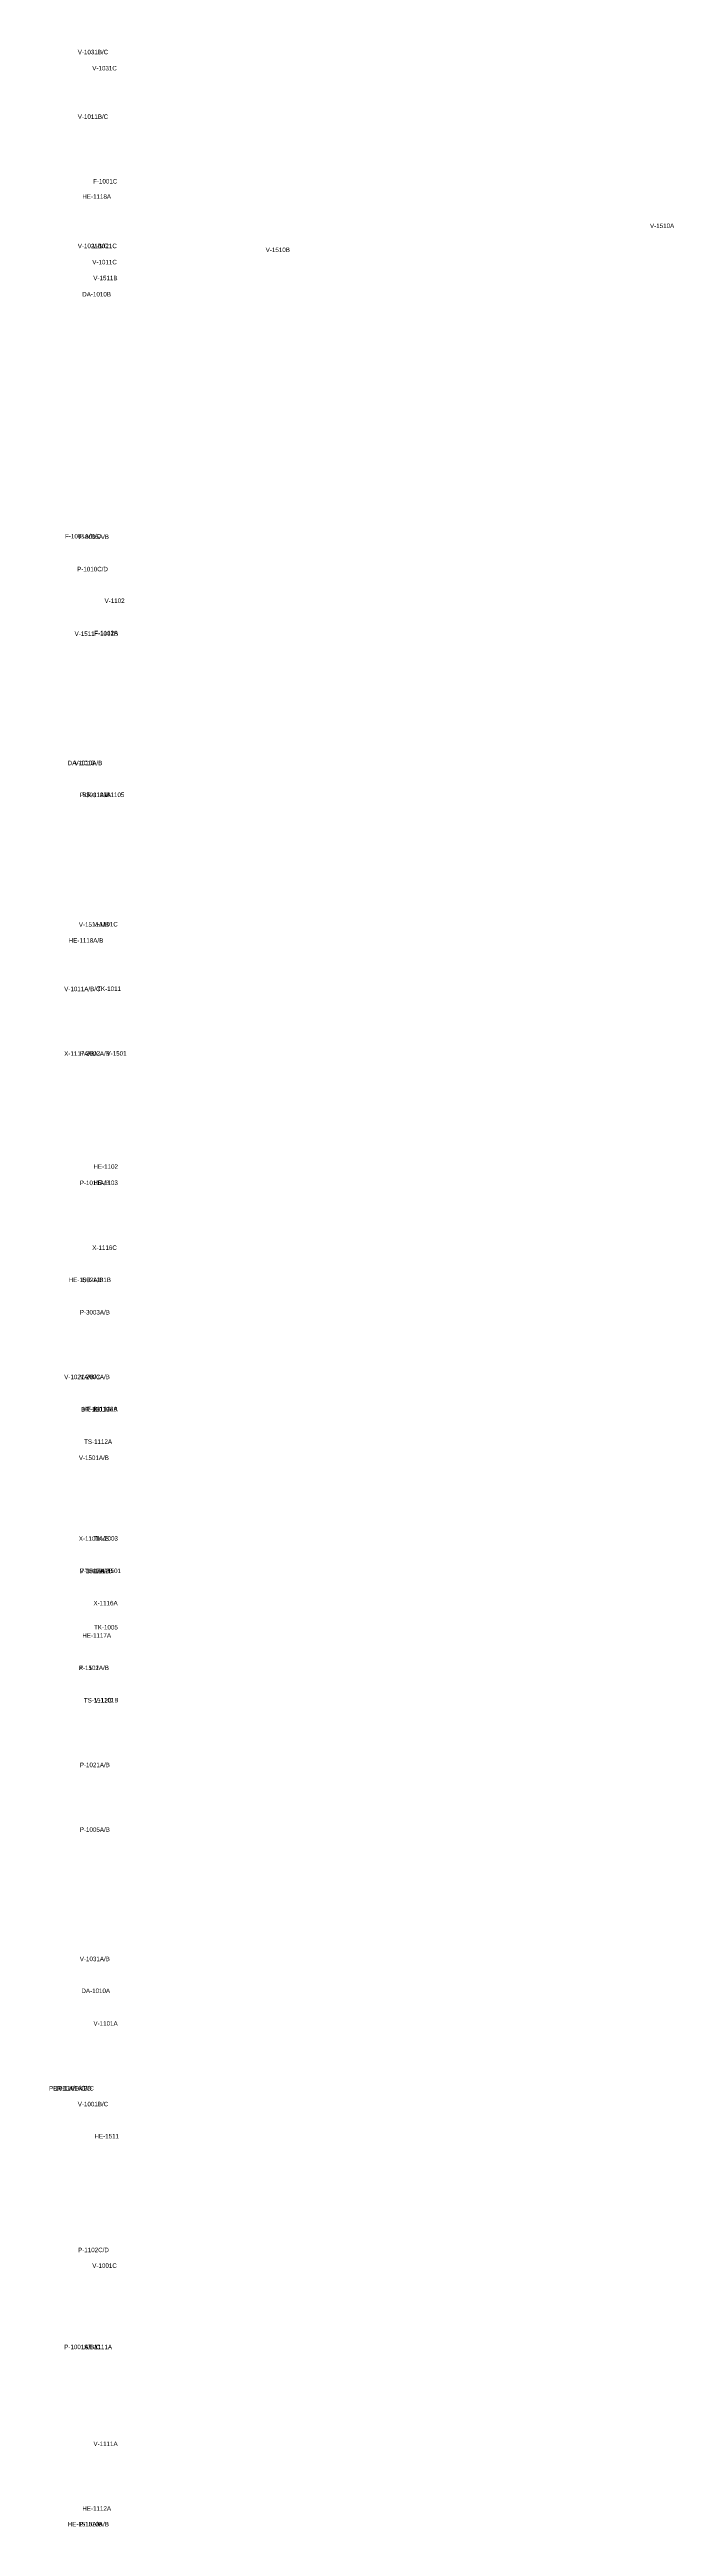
# Model space of a CAD drawing. Header units: metres. Extents: x 0 to 2536, y 0 to 1695.
# Drawn here: x 2190 to 2536, y 262 to 1637 of the extents above; entities that cross this region are included whole.
import ezdxf

# ---------------------------------------------------------------- set-up
doc = ezdxf.new("R2010")
doc.units = ezdxf.units.M
doc.layers.add('REVIEW', color=1, linetype='Continuous')

msp = doc.modelspace()

# ---------------------------------------------------------------- texts
at = {"layer": 'REVIEW', "char_height": 2.5, "attachment_point": 1}
for s, insert in [('V-1031B/C', (2205.6, 1637.24)), ('V-1031C', (2213.66, 1628.27)), ('V-1011B/C', (2205.6, 1601.36)), ('HE-1118A', (2208.15, 1556.99)), ('F-1001C', (2214.13, 1565.47)), ('V-1510A', (2523.29, 1540.77)), ('V-1021B/C', (2205.6, 1529.58)), ('V-1021C', (2213.66, 1529.58)), ('V-1510B', (2309.93, 1527.42)), ('V-1011C', (2213.66, 1520.61)), ('DA-1010B', (2208.09, 1502.76)), ('V-1511B', (2214.24, 1511.74)), ('F-1001A/B/C', (2198.55, 1368.39)), ('P-3005A/B', (2206.19, 1368.1)), ('P-1010C/D', (2205.25, 1350.16)), ('V-1102', (2220.46, 1332.58)), ('V-1511', (2203.82, 1314.27)), ('F-1001B', (2214.72, 1314.37)), ('F-1112A', (2214.79, 1314.63)), ('DA-1010A/B', (2200.04, 1242.5)), ('V-1013', (2203.82, 1242.5)), ('P-3001A/B', (2206.72, 1224.77)), ('BR-1101A', (2208.15, 1224.86)), ('V-1105', (2220.35, 1224.86)), ('HE-1118A/B', (2200.56, 1143.98)), ('V-1511A/B', (2206.19, 1152.79)), ('V-1101C', (2214.19, 1152.96)), ('V-1011A/B/C', (2198.07, 1117.05)), ('TK-1011', (2216.36, 1117.15)), ('X-1117A/B/C', (2198.07, 1081.15)), ('P-3002A/B', (2206.72, 1081.15)), ('V-1501', (2221.57, 1081.24)), ('HE-1102', (2214.3, 1018.41)), ('P-1011A/B', (2206.72, 1009.34)), ('HE-1103', (2214.24, 1009.43)), ('X-1116C', (2213.66, 973.37)), ('HE-1502A/B', (2200.56, 955.48)), ('BR-1101B', (2208.09, 955.52)), ('P-3003A/B', (2206.72, 937.52)), ('V-1021A/B/C', (2198.07, 901.62)), ('V-2001A/B', (2206.72, 901.62)), ('BR-1101C', (2207.5, 883.65)), ('HE-1111A', (2208.15, 883.76)), ('X-1116B', (2214.24, 883.75)), ('P-1112A', (2214.31, 883.76)), ('V-1501A/B', (2206.19, 856.74)), ('TS-1112A', (2209.1, 865.71)), ('X-1101A/B', (2206.19, 811.88)), ('TK-2003', (2214.65, 811.98)), ('V-1510A/B', (2206.72, 793.9)), ('P-3007A/B', (2206.72, 793.9)), ('TS-1112B', (2209.56, 793.9)), ('TK-1501', (2216.36, 793.99)), ('X-1116A', (2214.31, 776.04)), ('HE-1117A', (2208.15, 758.09)), ('TK-1005', (2214.61, 762.63)), ('X-1102A/B', (2206.19, 740.11)), ('P-1501A/B', (2206.19, 740.11)), ('TS-1112C', (2208.98, 722.09)), ('V-1101B', (2214.77, 722.18)), ('P-1021A/B', (2206.72, 686.18)), ('P-1005A/B', (2206.72, 650.28)), ('V-1031A/B', (2206.72, 578.47)), ('DA-1010A', (2207.62, 560.78)), ('V-1101A', (2214.31, 542.65)), ('P-1010A/B/C/D', (2189.66, 506.65)), ('BR-1101A/B/C', (2191.91, 506.65)), ('V-1001B/C', (2205.6, 497.89)), ('HE-1511', (2214.88, 480.04)), ('P-1102C/D', (2205.78, 416.89)), ('V-1001C', (2213.66, 408.18)), ('P-1001A/B/C', (2198.07, 363.03)), ('ST-1111A', (2209.1, 363.03)), ('V-1111A', (2214.31, 309.26)), ('HE-1510A/B', (2200.04, 264.64)), ('P-1510A/B', (2206.19, 264.64)), ('HE-1112A', (2208.15, 273.36))]:
    msp.add_mtext(s, dxfattribs=dict(at, insert=insert))

doc.saveas('drawing.dxf')
